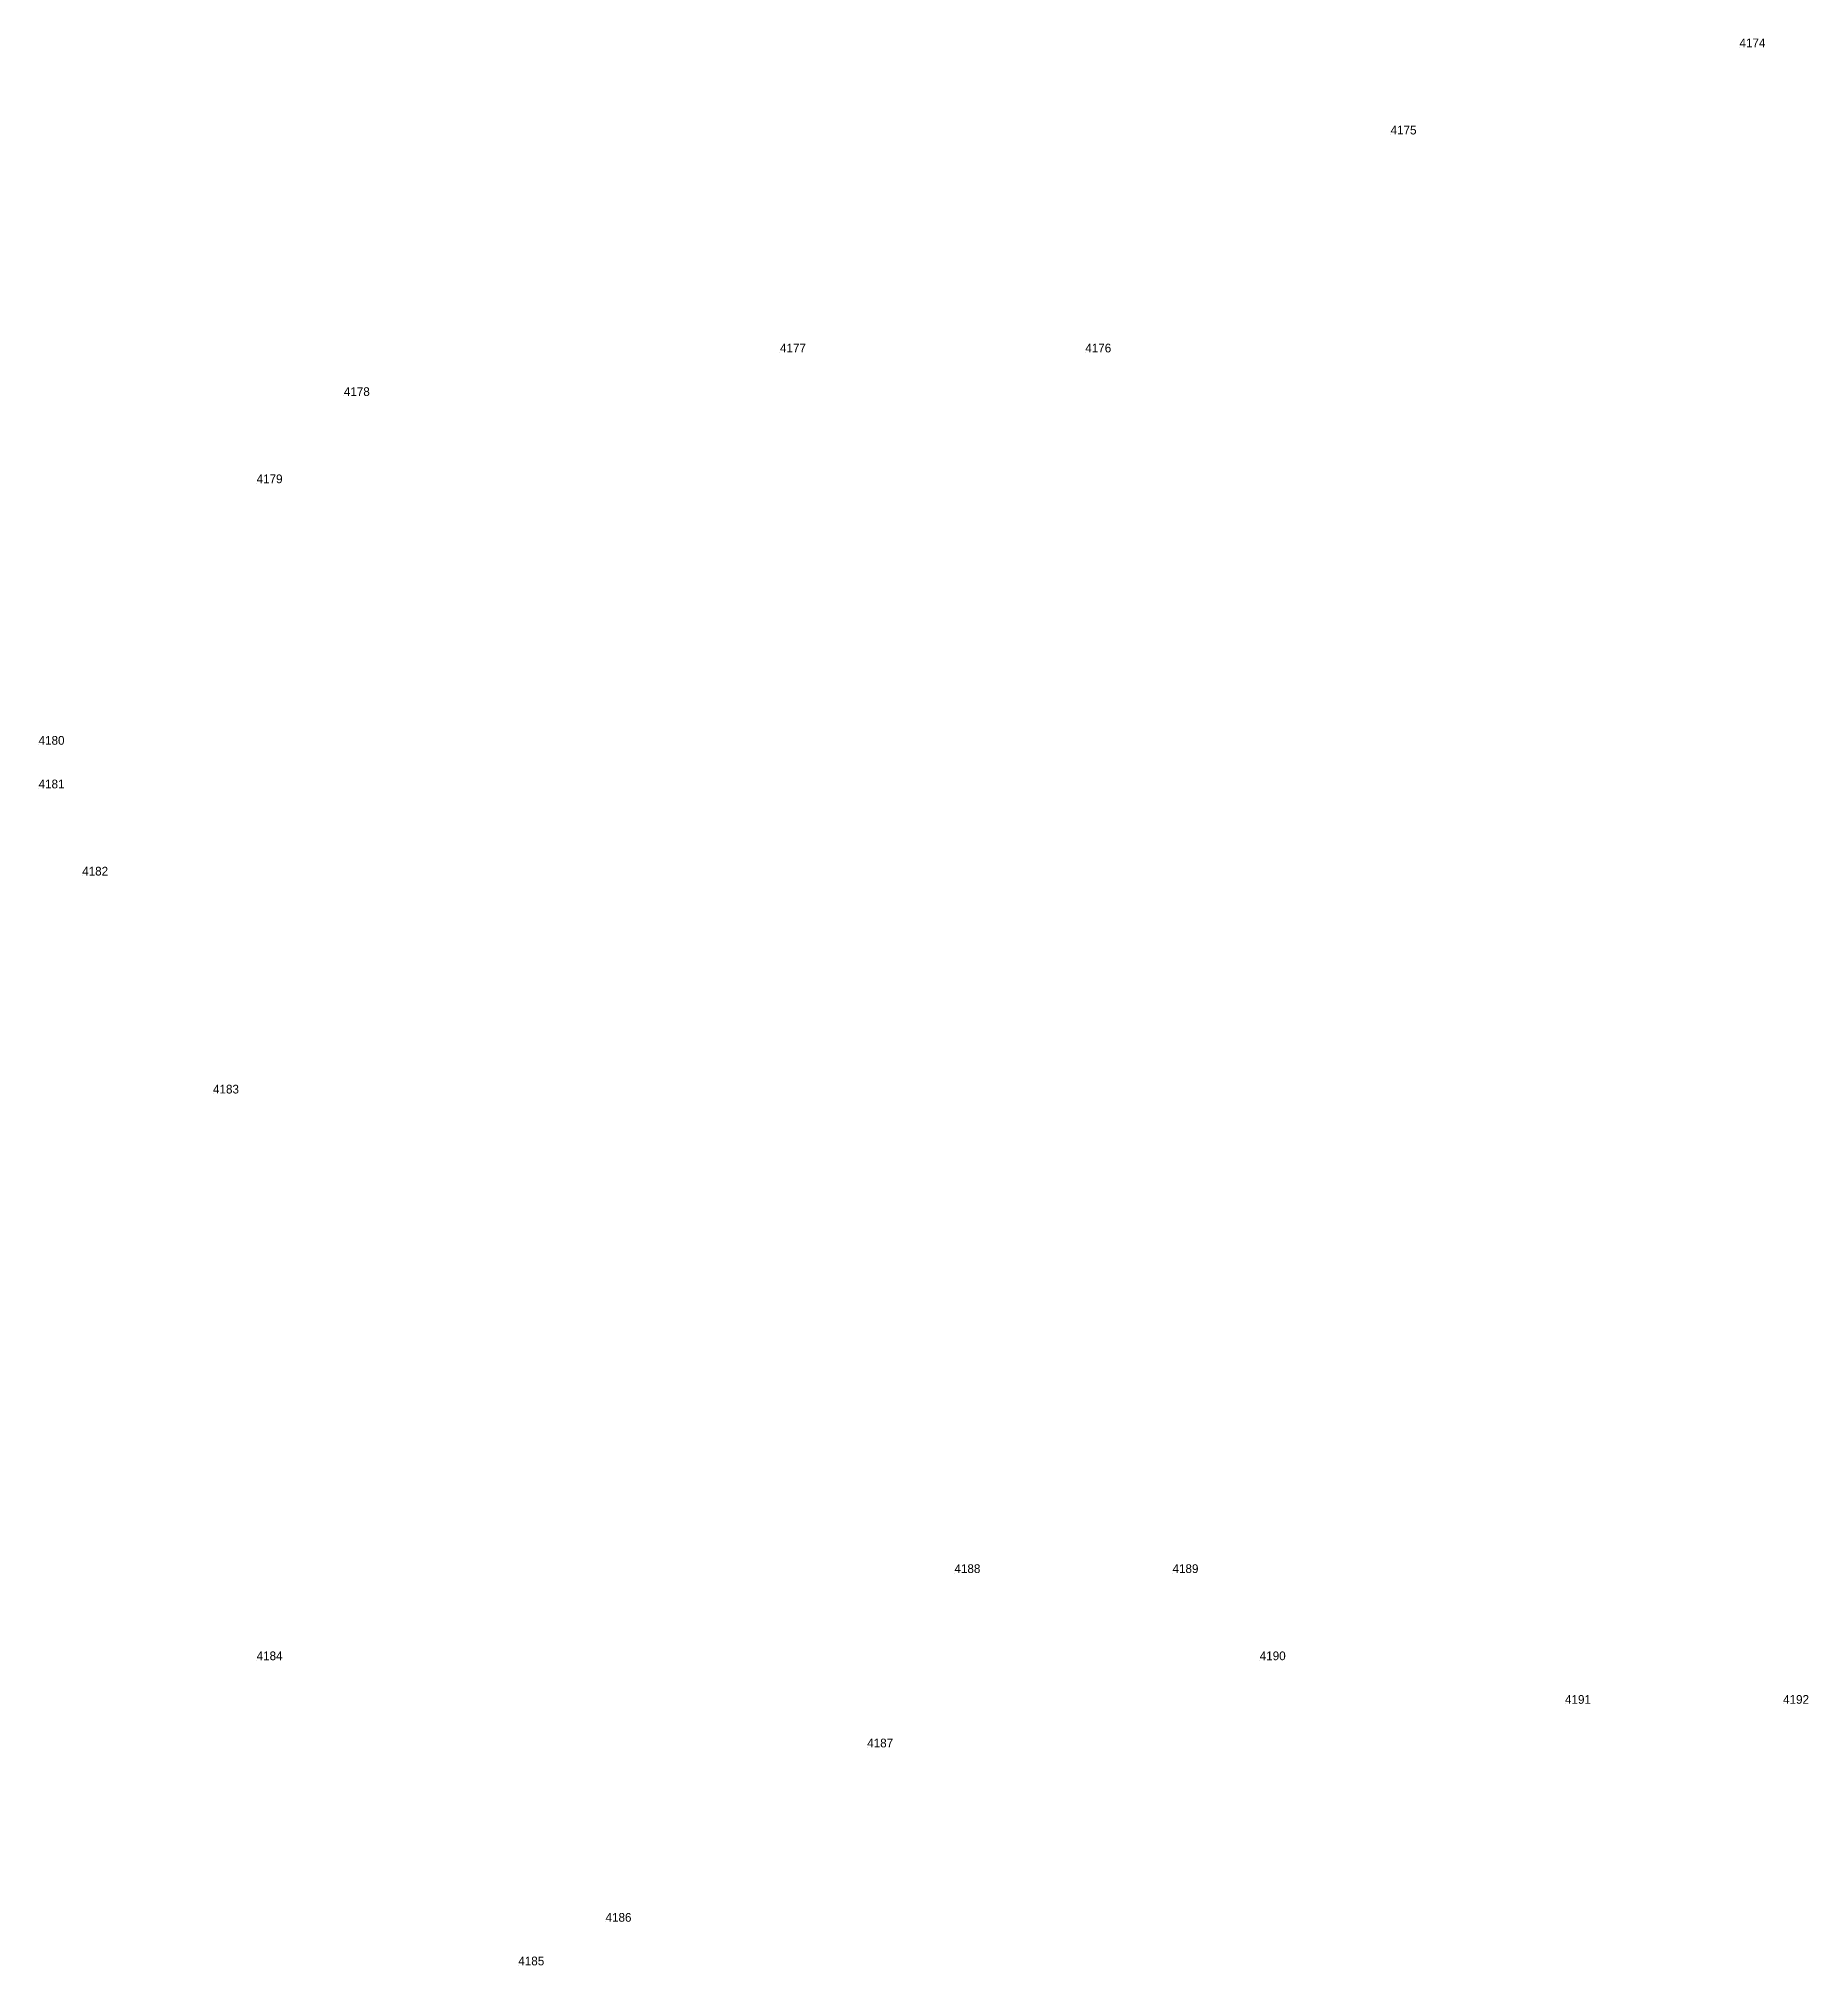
# Model space of a CAD drawing. Extents: x 535182 to 560328, y 1820963 to 1852759.
# Drawn here: x 536455 to 536495.58, y 1851991 to 1852035.2 of the extents above; entities that cross this region are included whole.
import ezdxf

# ---------------------------------------------------------------- set-up
doc = ezdxf.new("R2010")
doc.units = 0
doc.layers.add('Level 12', color=7, linetype='Continuous')
doc.layers.add('Level 7', color=7, linetype='Continuous')

msp = doc.modelspace()

# ---------------------------------------------------------------- texts
at = {"layer": 'Level 12'}
for s, p in [('4174', (536494, 1852035)), ('4175', (536486, 1852033)), ('4177', (536472, 1852028)), ('4176', (536479, 1852028)), ('4178', (536462, 1852027)), ('4179', (536460, 1852025)), ('4180', (536455, 1852019)), ('4181', (536455, 1852018)), ('4182', (536456, 1852016)), ('4183', (536459, 1852011)), ('4188', (536476, 1852000)), ('4189', (536481, 1852000)), ('4184', (536460, 1851998)), ('4190', (536483, 1851998)), ('4191', (536490, 1851997)), ('4192', (536495, 1851997)), ('4187', (536474, 1851996)), ('4186', (536468, 1851992)), ('4185', (536466, 1851991))]:
    msp.add_text(s, height=0.2, dxfattribs=at).set_placement(p)

# ---------------------------------------------------------------- linework, layer by layer
at = {"layer": 'Level 7'}
for p, q in [((536494, 1852035), (536494, 1852035)), ((536486, 1852033), (536486, 1852033)), ((536472, 1852028), (536472, 1852028)), ((536479, 1852028), (536479, 1852028)), ((536462, 1852027), (536462, 1852027)), ((536460, 1852025), (536460, 1852025)), ((536455, 1852019), (536455, 1852019)), ((536455, 1852018), (536455, 1852018)), ((536456, 1852016), (536456, 1852016)), ((536459, 1852011), (536459, 1852011)), ((536476, 1852000), (536476, 1852000)), ((536481, 1852000), (536481, 1852000)), ((536460, 1851998), (536460, 1851998)), ((536483, 1851998), (536483, 1851998)), ((536490, 1851997), (536490, 1851997)), ((536495, 1851997), (536495, 1851997)), ((536474, 1851996), (536474, 1851996)), ((536468, 1851992), (536468, 1851992)), ((536466, 1851991), (536466, 1851991))]:
    msp.add_line(p, q, dxfattribs=at)

msp.set_redraw_order([(e.dxf.handle, doc.entitydb.next_handle()) for e in msp.query("TEXT MTEXT ATTDEF DIMENSION ARC_DIMENSION")])  # texts and dimensions are drawn at this point

doc.saveas('drawing.dxf')
